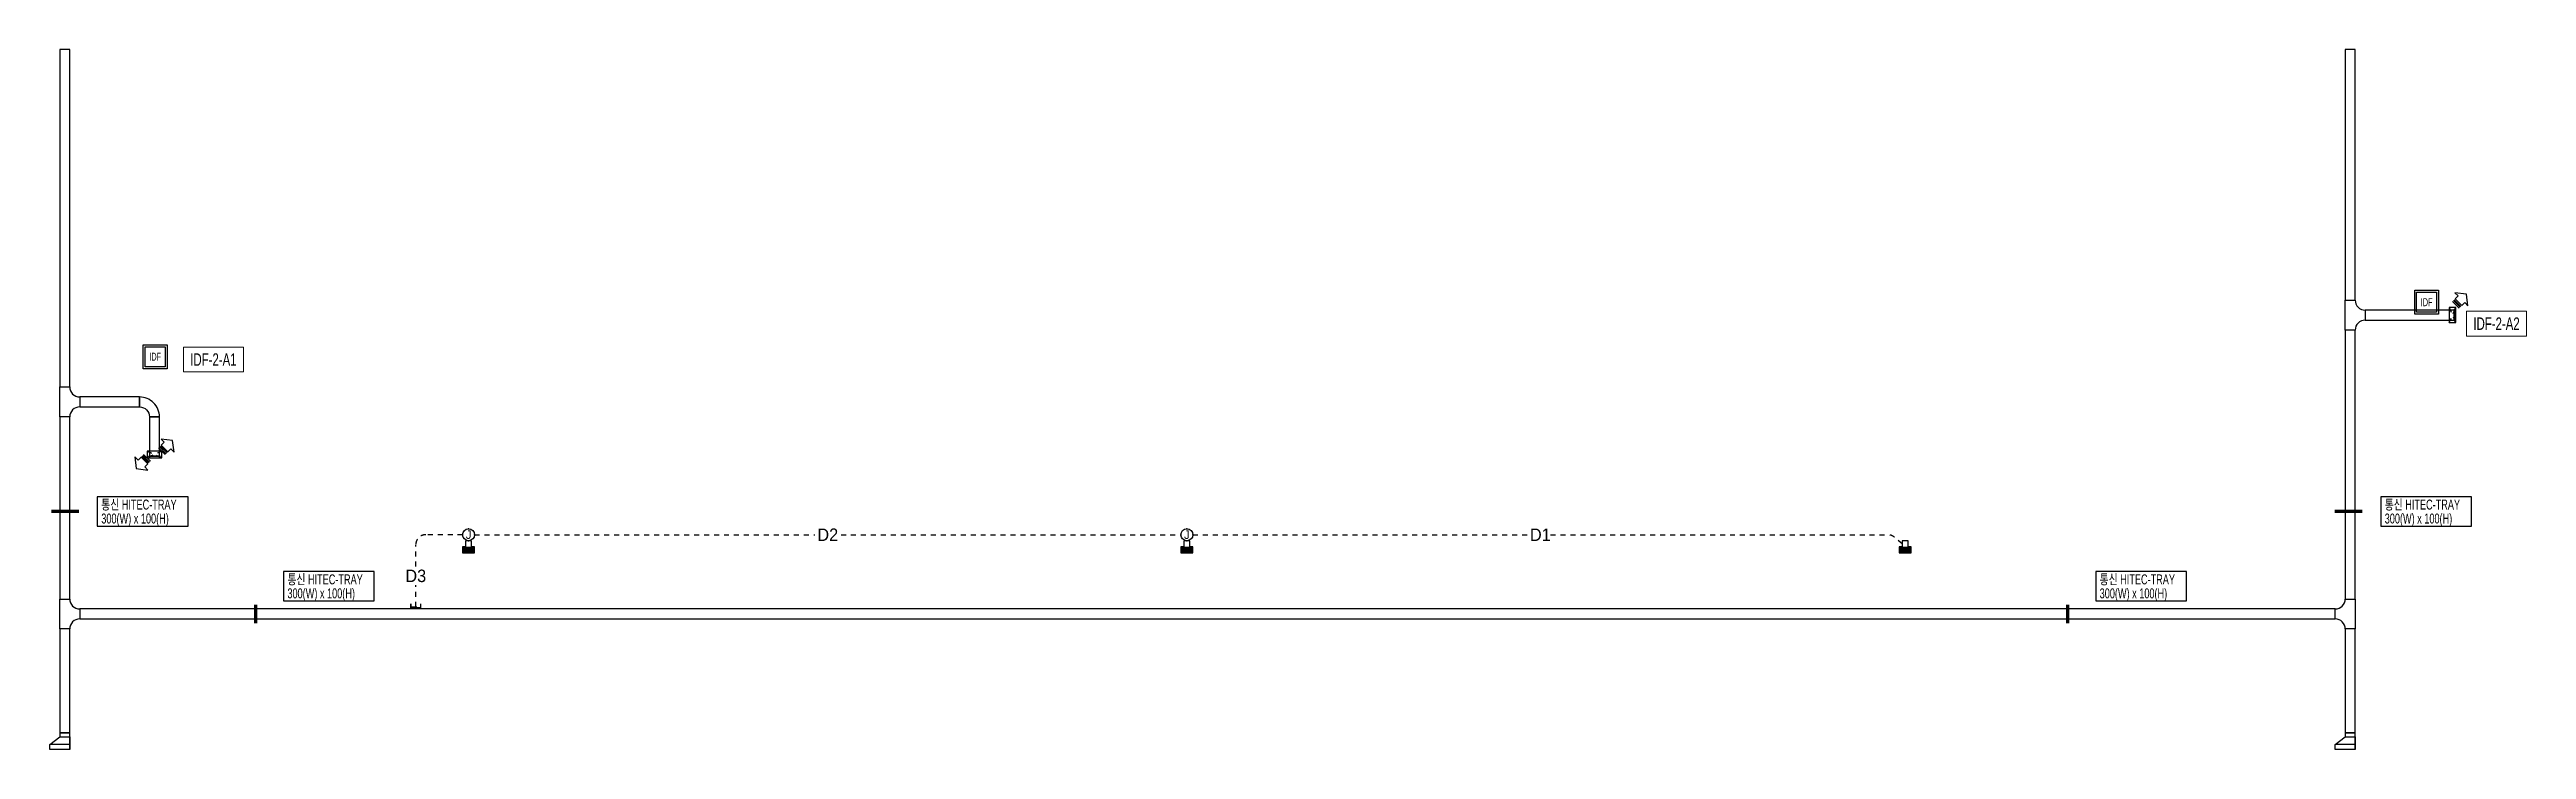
# Model space of a CAD drawing. Header units: millimetres. Extents: x 90978 to 501618, y -355196 to 882030.
# Drawn here: x 100138 to 174628, y -55344 to -34315 of the extents above; entities that cross this region are included whole.
import ezdxf
from ezdxf.enums import TextEntityAlignment as Align

# ---------------------------------------------------------------- set-up
doc = ezdxf.new("R2010")
doc.units = ezdxf.units.MM
doc.header["$LTSCALE"] = 150
doc.set_wipeout_variables(frame=1)
doc.linetypes.add('D1', pattern=[3, 1, -1, 1])
doc.layers.get('0').update_dxf_attribs({"lineweight": 0})
for name, color, linetype in [('------10 Telecommunication Terminal Board', 3, 'Continuous'), ('------13 Telecommunication Outlet', 3, 'Continuous'), ('-----20 General Symbol', 3, 'Continuous'), ('-----23 Concealed or Exposed Wire', 4, 'D1'), ('-----27 Communication Cable Tray', 2, 'Continuous'), ('-----29 Indicator', 1, 'Continuous')]:
    doc.layers.add(name, color=color, linetype=linetype)
doc.styles.add('ELEC', font='')
doc.styles.get('ELEC').set_extended_font_data('Dotum')

msp = doc.modelspace()

# ---------------------------------------------------------------- texts
at = {"layer": '------10 Telecommunication Terminal Board', "style": 'ELEC', "width": 0.7}
for s, p in [('IDF-2-A2', (173728.14152, -42550.68203)), ('IDF-2-A1', (105066.22335, -43629.35637))]:
    msp.add_text(s, height=375, dxfattribs=at).set_placement(p, align=Align.MIDDLE_CENTER)
at = {"layer": '-----23 Concealed or Exposed Wire', "style": 'ELEC'}
for s, p in [('D2', (123541.4792, -48893.10958)), ('D1', (144971.31466, -48893.10958)), ('D3', (111151.4792, -50128.08558, 0))]:
    msp.add_text(s, height=375, dxfattribs=at).set_placement(p, align=Align.MIDDLE_CENTER)

# ---------------------------------------------------------------- blocks, each defined once
blk = doc.blocks.new('G12')
blk.add_lwpolyline([(-300, 600), (300, 600), (300, 0), (-300, 0)], close=True)
at = {"color": 1}
blk.add_lwpolyline([(-250, 550), (250, 550), (250, 50), (-250, 50)], close=True, dxfattribs=at)
at = {"style": 'ELEC', "width": 0.6}
blk.add_text('IDF', height=200, dxfattribs=at).set_placement((0, 300), align=Align.MIDDLE)
blk = doc.blocks.new('G02')
blk.add_lwpolyline([(150, 150), (75, 150), (75, 300), (-75, 300), (-75, 150), (-150, 150), (-150, 0), (150, 0)], close=True)
blk = doc.blocks.new('G01')
blk.add_hatch(color=256).paths.add_polyline_path([(150, 150), (75, 150), (-75, 150), (-150, 150), (-150, 0), (150, 0)])
blk.add_blockref('G02', (0, 0))
blk = doc.blocks.new('O08')
blk.add_hatch(color=256).paths.add_polyline_path([(120, 51), (-120, 51), (-120, 0), (120, 0)])
blk.add_lwpolyline([(120, 127.5), (120, 0), (-120, 0), (-120, 127.5), (-120, 51), (120, 51)])
blk = doc.blocks.new('O04')
blk.add_circle((0, 0), 150)
for p in [(-150, 0), (0, 150), (150, 0), (0, -150)]:
    blk.add_point(p)
at = {"style": 'ELEC'}
blk.add_text('J', height=214, dxfattribs=at).set_placement((0, 0), align=Align.MIDDLE)
blk = doc.blocks.new('O03')
at = {"linetype": 'Continuous'}
for p, q in [((-101, 101), (101, -101)), ((-74, 127), (127, -74)), ((-48, 154), (154, -48)), ((-27, 366), (69, 270)), ((-27, 366), (321, 321)), ((69, 270), (-21, 180)), ((-21, 180), (180, -21)), ((270, 69), (180, -21)), ((270, 69), (366, -27)), ((321, 321), (366, -27))]:
    blk.add_line(p, q, dxfattribs=at)

# ---------------------------------------------------------------- linework, layer by layer
at = {"layer": '-----23 Concealed or Exposed Wire'}
for p, q in [((112561.4792, -48893.10958), (111451.4792, -48893.10958)), ((112921.4792, -48893.10958), (123155.78162, -48893.10958)), ((123940.38134, -48893.10958), (134161.4792, -48893.10958)), ((134521.4792, -48893.10958), (144585.61707, -48893.10958)), ((145275.57637, -48893.10958), (155421.15012, -48893.10958)), ((155851.4792, -49163.10958), (155614.28887, -48963.55039)), ((111151.4792, -49846.72075), (111151.4792, -49193.10958)), ((111151.4792, -51063.06157), (111151.4792, -50409.98398))]:
    msp.add_line(p, q, dxfattribs=at)
for centre, start, end in [((111451.4792, -49193.10958), 90, 180), ((155421.15012, -49193.10958), 49.9245473229, 90)]:
    msp.add_arc(centre, 300, start, end, dxfattribs=at)
at = {"layer": '-----27 Communication Cable Tray', "elevation": 0}
for points in [[(100444.09324, -34314.9163), (100444.09324, -44453.6225), (100744.09324, -44453.6225), (100744.09324, -34314.9163)], [(169177.64875, -34314.9163), (169177.64875, -41844.79874), (169477.64875, -41844.79874), (169477.64875, -34314.9163)], [(172503.5721, -42144.79874), (169777.64875, -42144.79874), (169777.64875, -42444.79874), (172503.5721, -42444.79874)], [(169477.64875, -50824.26157), (169477.64875, -42744.79874), (169177.64875, -42744.79874), (169177.64875, -50824.26157)], [(100444.09324, -45353.6225), (100444.09324, -50824.26157), (100744.09324, -50824.26157), (100744.09324, -45353.6225)], [(102844.09324, -44753.6225), (101044.09324, -44753.6225), (101044.09324, -45053.6225), (102844.09324, -45053.6225)], [(103144.09324, -45353.6225), (103144.09324, -46583.10701), (103444.09324, -46583.10701), (103444.09324, -45353.6225)], [(101044.09324, -51424.26157), (168877.64875, -51424.26157), (168877.64875, -51124.26157), (101044.09324, -51124.26157)], [(100444.09324, -51724.26157), (100444.09324, -54843.8391), (100744.09324, -54843.8391), (100744.09324, -51724.26157)], [(169177.64875, -51724.26157), (169177.64875, -54843.8391), (169477.64875, -54843.8391), (169477.64875, -51724.26157)]]:
    msp.add_lwpolyline(points, close=True, dxfattribs=at)
for points in [[(169477.64875, -42744.79874), (169177.64875, -42744.79874), (169177.64875, -42744.79874), (169177.64875, -41844.79874), (169477.64875, -41844.79874, 0.4142135624), (169777.64875, -42144.79874), (169777.64875, -42444.79874), (169777.64875, -42444.79874, 0.4142135624)], [(100744.09324, -45353.6225), (100444.09324, -45353.6225), (100444.09324, -45353.6225), (100444.09324, -44453.6225), (100744.09324, -44453.6225, 0.4142135624), (101044.09324, -44753.6225), (101044.09324, -45053.6225), (101044.09324, -45053.6225, 0.4142135624)], [(102844.09324, -45053.6225), (102844.09324, -45053.6225, -0.4142135624), (103144.09324, -45353.6225), (103144.09324, -45353.6225), (103444.09324, -45353.6225, 0.4142135624), (102844.09324, -44753.6225)], [(100744.09324, -51724.26157), (100444.09324, -51724.26157), (100444.09324, -51724.26157), (100444.09324, -50824.26157), (100744.09324, -50824.26157, 0.4142135624), (101044.09324, -51124.26157), (101044.09324, -51424.26157), (101044.09324, -51424.26157, 0.4142135624)], [(169177.64875, -50824.26157), (169477.64875, -50824.26157), (169477.64875, -50824.26157), (169477.64875, -51724.26157), (169177.64875, -51724.26157, 0.4142135624), (168877.64875, -51424.26157), (168877.64875, -51124.26157), (168877.64875, -51124.26157, 0.4142135624)]]:
    msp.add_lwpolyline(points, format="xyb", close=True, dxfattribs=at)
at = {"layer": '-----27 Communication Cable Tray', "color": 1}
msp.add_lwpolyline([(172303.5721, -42519.79874), (172503.5721, -42519.79874), (172503.5721, -42069.79874), (172303.5721, -42069.79874), (172303.5721, -42519.79874)], dxfattribs=at)
at = {"layer": '-----27 Communication Cable Tray', "color": 1, "linetype": 'D1'}
for points in [[(172303.5721, -42519.79874), (172503.5721, -42069.79874)], [(172303.5721, -42069.79874), (172503.5721, -42519.79874)]]:
    msp.add_lwpolyline(points, dxfattribs=at)
at = {"layer": '-----27 Communication Cable Tray'}
for points in [[(172353.5721, -42394.79874), (172353.5721, -42444.79874), (172453.5721, -42444.79874), (172453.5721, -42144.79874), (172353.5721, -42144.79874), (172353.5721, -42194.79874)], [(172453.5721, -42469.79874), (172503.5721, -42469.79874), (172503.5721, -42119.79874), (172453.5721, -42119.79874), (172453.5721, -42469.79874)]]:
    msp.add_lwpolyline(points, dxfattribs=at)
at = {"layer": '-----27 Communication Cable Tray', "color": 1, "elevation": 0}
msp.add_lwpolyline([(103069.09324, -46383.10701), (103069.09324, -46583.10701), (103519.09324, -46583.10701), (103519.09324, -46383.10701), (103069.09324, -46383.10701)], dxfattribs=at)
at = {"layer": '-----27 Communication Cable Tray', "color": 1, "linetype": 'D1', "elevation": 0}
for points in [[(103069.09324, -46383.10701), (103519.09324, -46583.10701)], [(103519.09324, -46383.10701), (103069.09324, -46583.10701)]]:
    msp.add_lwpolyline(points, dxfattribs=at)
at = {"layer": '-----27 Communication Cable Tray', "elevation": 0}
for points in [[(103119.09324, -46533.10701), (103119.09324, -46583.10701), (103469.09324, -46583.10701), (103469.09324, -46533.10701), (103119.09324, -46533.10701)], [(103194.09324, -46433.10701), (103144.09324, -46433.10701), (103144.09324, -46533.10701), (103444.09324, -46533.10701), (103444.09324, -46433.10701), (103394.09324, -46433.10701)], [(100744.09324, -55343.8391), (100744.09324, -54843.8391), (100444.09324, -54843.8391), (100444.09324, -54963.238), (100744.09324, -54963.238), (100744.09324, -55196.19546), (100144.09324, -55196.19546), (100444.09324, -54963.238), (100744.09324, -54963.238), (100744.09324, -55343.8391), (100144.09324, -55343.8391), (100144.09324, -55196.19546)], [(169477.64875, -55343.8391), (169477.64875, -54843.8391), (169177.64875, -54843.8391), (169177.64875, -54963.238), (169477.64875, -54963.238), (169477.64875, -55196.19546), (168877.64875, -55196.19546), (169177.64875, -54963.238), (169477.64875, -54963.238), (169477.64875, -55343.8391), (168877.64875, -55343.8391), (168877.64875, -55196.19546)]]:
    msp.add_lwpolyline(points, dxfattribs=at)
at = {"color": 1, "elevation": 0}
for points in [[(172828.32902, -42921.93203), (174627.95402, -42921.93203), (174627.95402, -42179.43203), (172828.32902, -42179.43203)], [(104166.41085, -44000.60637), (105966.03585, -44000.60637), (105966.03585, -43258.10637), (104166.41085, -43258.10637)]]:
    msp.add_lwpolyline(points, close=True, dxfattribs=at)

# ---------------------------------------------------------------- block references
at = {"layer": '------10 Telecommunication Terminal Board', "xscale": 1.2, "yscale": 1.2, "zscale": 1.2}
for p in [(171625.92864, -42264.97434), (103315.55617, -43903.10637)]:
    msp.add_blockref('G12', p, dxfattribs=at)
at = {"layer": '------13 Telecommunication Outlet', "xscale": 1.2, "yscale": 1.2, "zscale": 1.2}
for p in [(112741.4792, -49433.10958), (134341.4792, -49433.10958), (155941.4792, -49433.10958)]:
    msp.add_blockref('G01', p, dxfattribs=at)
at = {"layer": '-----20 General Symbol', "xscale": 1.2, "yscale": 1.2, "zscale": 1.2}
for p in [(112741.4792, -48893.10958), (134341.4792, -48893.10958)]:
    msp.add_blockref('O04', p, dxfattribs=at)
at = {"layer": '-----23 Concealed or Exposed Wire', "xscale": 1.199999999953434, "yscale": 1.199999999953434, "zscale": 1.199999999953434}
msp.add_blockref('O08', (111151.4792, -51124.26157), dxfattribs=at)
at = {"layer": '-----27 Communication Cable Tray', "xscale": -1}
for p, rotation in [((172503.5721, -41985.24401), 270), ((103519.09324, -46383.10701, 0), 270), ((103069.09324, -46583.10701, 0), 90)]:
    msp.add_blockref('O03', p, dxfattribs=dict(at, rotation=rotation))

msp.set_redraw_order([(e.dxf.handle, doc.entitydb.next_handle()) for e in msp.query("TEXT MTEXT ATTDEF DIMENSION ARC_DIMENSION")])  # texts and dimensions are drawn at this point

# ---------------------------------------------------------------- wipeouts: each hides what was drawn before it
at = {"color": 1}
for points in [[(101574.35287, -48631.13216), (104304.27146, -48631.13216), (104304.27146, -47751.13216), (101574.35287, -47751.13216)], [(170245.01991, -48631.13216), (172974.9385, -48631.13216), (172974.9385, -47751.13216), (170245.01991, -47751.13216)]]:
    msp.add_wipeout(points, dxfattribs=at).translate(0, 0, 0)

# ---------------------------------------------------------------- next in the draw order: linework, layer by layer
at = {"layer": '------10 Telecommunication Terminal Board', "color": 1, "elevation": 0}
for points in [[(101574.35287, -48631.13216), (104304.27146, -48631.13216), (104304.27146, -47751.13216), (101574.35287, -47751.13216)], [(170245.01991, -48631.13216), (172974.9385, -48631.13216), (172974.9385, -47751.13216), (170245.01991, -47751.13216)]]:
    msp.add_lwpolyline(points, close=True, dxfattribs=at)
at = {"layer": '-----29 Indicator', "elevation": 0}
for points in [[(101574.35287, -48191.13216, 0, 0, 0), (101024.54967, -48191.13216, 100, 100, 0), (100187.88736, -48191.13216, 100, 100, 0)], [(170245.01991, -48191.13216, 0, 0, 0), (169695.21671, -48191.13216, 100, 100, 0), (168858.5544, -48191.13216, 100, 100, 0)]]:
    msp.add_lwpolyline(points, format="xyseb", dxfattribs=at)

# ---------------------------------------------------------------- next in the draw order: texts
at = {"layer": '------10 Telecommunication Terminal Board', "style": 'ELEC', "width": 0.7}
for s, p in [('300(W) x 100(H)', (101694.31217, -48406.13216, 0)), ('통신 HITEC-TRAY', (101694.31217, -47986.13216, 0)), ('300(W) x 100(H)', (170364.97921, -48406.13216, 0)), ('통신 HITEC-TRAY', (170364.97921, -47986.13216, 0))]:
    msp.add_text(s, height=300, dxfattribs=at).set_placement(p, align=Align.MIDDLE_LEFT)

# ---------------------------------------------------------------- next in the draw order: wipeouts: each hides what was drawn before it
at = {"color": 1}
for points in [[(107172.56043, -50879.47708), (109902.47902, -50879.47708), (109902.47902, -49999.47708), (107172.56043, -49999.47708)], [(161672.56043, -50879.47708), (164402.47902, -50879.47708), (164402.47902, -49999.47708), (161672.56043, -49999.47708)]]:
    msp.add_wipeout(points, dxfattribs=at)

# ---------------------------------------------------------------- next in the draw order: linework, layer by layer
at = {"layer": '------10 Telecommunication Terminal Board', "color": 1, "elevation": 0}
for points in [[(107172.56043, -50879.47708), (109902.47902, -50879.47708), (109902.47902, -49999.47708), (107172.56043, -49999.47708)], [(161672.56043, -50879.47708), (164402.47902, -50879.47708), (164402.47902, -49999.47708), (161672.56043, -49999.47708)]]:
    msp.add_lwpolyline(points, close=True, dxfattribs=at)
at = {"layer": '-----29 Indicator'}
for points in [[(107172.63229, -50439.47703, 0, 0, 0), (106334.58428, -50440.00064, 0, 0, 0), (106334.58428, -50989.80384, 100, 100, 0), (106334.58428, -51550.7167, 100, 100, 0)], [(161672.63229, -50439.47703, 0, 0, 0), (160834.58428, -50440.00064, 0, 0, 0), (160834.58428, -50989.80384, 100, 100, 0), (160834.58428, -51550.7167, 100, 100, 0)]]:
    msp.add_lwpolyline(points, format="xyseb", dxfattribs=at)

# ---------------------------------------------------------------- next in the draw order: texts
at = {"layer": '------10 Telecommunication Terminal Board', "style": 'ELEC', "width": 0.7}
for s, p in [('300(W) x 100(H)', (107292.51973, -50654.47708)), ('통신 HITEC-TRAY', (107292.51973, -50234.47708)), ('300(W) x 100(H)', (161792.51973, -50654.47708)), ('통신 HITEC-TRAY', (161792.51973, -50234.47708))]:
    msp.add_text(s, height=300, dxfattribs=at).set_placement(p, align=Align.MIDDLE_LEFT)

doc.saveas('drawing.dxf')
